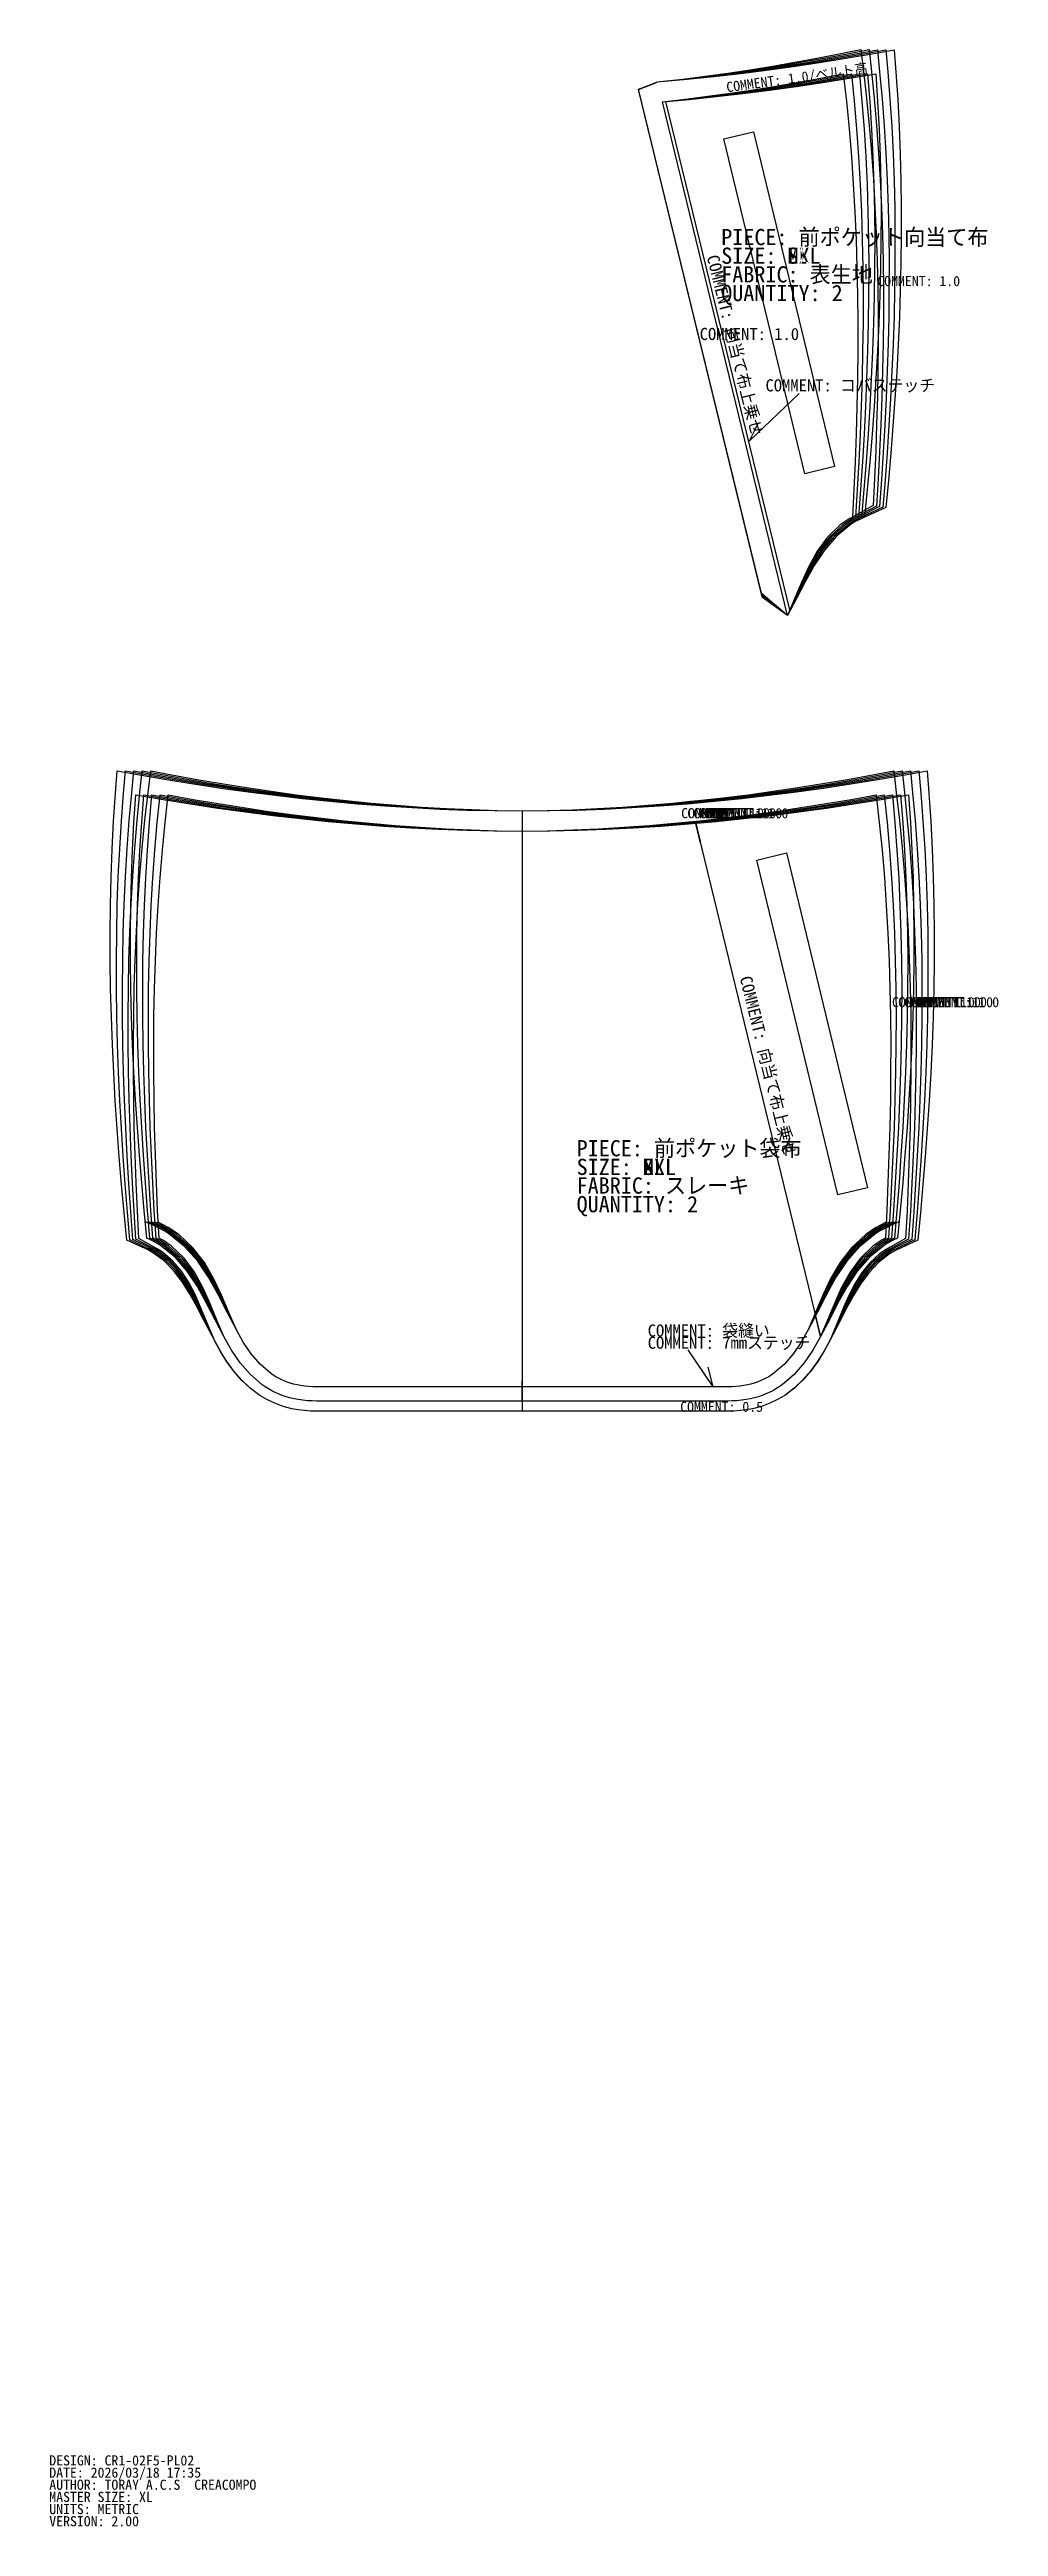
# Model space of a CAD drawing. Header units: metres. Extents: x 0 to 2419, y 20 to 1532.
# Drawn here: x 0 to 468, y 20 to 1242 of the extents above; entities that cross this region are included whole.
import ezdxf

# ---------------------------------------------------------------- set-up
doc = ezdxf.new("R2010")
doc.units = ezdxf.units.M

msp = doc.modelspace()

# ---------------------------------------------------------------- texts
at = {"layer": '1'}
for s, p in [('DESIGN: CR1-02F5-PL02', (0, 50)), ('DATE: 2026/03/18 17:35', (0, 44)), ('AUTHOR: TORAY A.C.S  CREACOMPO', (0, 38)), ('MASTER SIZE: XL', (0, 32)), ('VERSION: 2.00', (0, 20)), ('UNITS: METRIC', (0, 26))]:
    msp.add_text(s, height=5, dxfattribs=at).set_placement(p)

# ---------------------------------------------------------------- blocks, each defined once
blk = doc.blocks.new('P0036_04')
at = {"layer": '1'}
for p, q in [((203.0728, 296.1006), (203.0728, 0)), ((203.0728, 286.1001), (203.0728, 276.1001)), ((203.0728, 286.1001), (203.0728, 5)), ((288.3691, 290.9893), (290.7354, 281.2729)), ((288.4512, 290.1875), (350.1396, 36.8613)), ((318.7046, 271.8745), (333.2793, 275.4038)), ((358.6597, 106.7124), (318.7046, 271.8745)), ((333.2793, 275.4038), (373.2446, 110.2422)), ((373.2446, 110.2422), (358.6597, 106.7124)), ((350.1396, 36.8613), (347.7734, 46.5776)), ((297.1265, 12), (284.8315, 30.3359)), ((203.0728, 5), (203.0728, 15)), ((297.1265, 12), (294.7339, 21.71))]:
    blk.add_line(p, q, dxfattribs=at)
for points in [[(203.0728, 0), (152.4673, 0), (101.9224, 0.0005), (98.8125, 0.0425), (95.7148, 0.2646), (92.6357, 0.6606), (89.5825, 1.2261), (85.1948, 2.3721), (81.0891, 3.8662), (77.2666, 5.6826), (73.7188, 7.7935), (68.9644, 11.3574), (64.7158, 15.3789), (60.9114, 19.7847), (57.4902, 24.5034), (54.3909, 29.4624), (51.552, 34.5889), (47.1511, 45.0225), (44.5706, 51.3042), (41.8318, 57.4897), (38.7585, 63.438), (35.1741, 69.0078), (30.9019, 74.0581), (25.7654, 78.4478), (23.1753, 80.1191), (21.6899, 80.9355), (14.0994, 85.1187), (13.4021, 98.8677), (12.7986, 112.6274), (12.2966, 126.396), (11.9045, 140.1714), (11.6301, 153.9517), (11.4817, 167.7344), (11.467, 181.5176), (11.5945, 195.2988), (11.8718, 209.0767), (12.3071, 222.8481), (12.9087, 236.6123), (13.6843, 250.3662), (14.6421, 264.1079), (15.7903, 277.8354), (17.1365, 291.5469), (18.6892, 305.2397), (19.9736, 315.8374), (30.4648, 313.8643), (42.6594, 311.6382), (54.8816, 309.5444), (67.1289, 307.5874), (79.3999, 305.7695), (91.6924, 304.0957), (104.0044, 302.5688), (116.334, 301.1929), (128.6792, 299.9717), (141.0386, 298.9087), (153.4097, 298.0083), (165.7905, 297.2729), (178.1797, 296.7075), (190.5747, 296.3149), (203.0728, 296.1011), (215.3877, 296.3125), (227.7969, 296.7021), (240.2002, 297.2661), (252.5952, 297.9995), (264.9805, 298.8994), (277.354, 299.9619), (285.9766, 300.814), (289.7134, 301.1831), (302.0576, 302.5591), (314.3838, 304.0864), (326.6899, 305.7617), (338.9751, 307.5806), (351.2363, 309.54), (363.4727, 311.6357), (375.6812, 313.8643), (386.1724, 315.8374), (387.4565, 305.2397), (389.0093, 291.5469), (390.3555, 277.8354), (391.5039, 264.1079), (392.4614, 250.3662), (393.2373, 236.6123), (393.8389, 222.8481), (394.2739, 209.0767), (394.5513, 195.2988), (394.6787, 181.5176), (394.6641, 167.7344), (394.5156, 153.9517), (394.2412, 140.1714), (393.8491, 126.396), (393.3472, 112.6274), (392.7437, 98.8677), (392.0464, 85.1187), (384.4561, 80.9355), (381.6514, 79.3091), (379.1582, 77.5337), (374.3662, 73.1187), (370.3672, 68.1494), (366.9956, 62.7407), (364.0874, 57.0063), (361.4771, 51.062), (358.9995, 45.021), (354.6377, 34.6729), (351.8848, 29.6948), (348.6895, 24.5537), (345.2627, 19.8188), (341.4512, 15.3984), (337.1929, 11.3652), (332.4253, 7.7925), (328.877, 5.6812), (325.0557, 3.8657), (320.9482, 2.3711), (316.5605, 1.2256), (313.5088, 0.6611), (310.439, 0.2651), (307.3662, 0.0425), (304.3037, 0), (203.0728, 0)], [(203.0728, 5), (101.8418, 5), (99.5459, 5.021), (97.2573, 5.1533), (94.9775, 5.3892), (92.709, 5.7212), (90.6255, 6.1162), (88.6177, 6.5918), (86.6826, 7.1455), (84.8179, 7.7749), (83.0215, 8.4775), (81.2908, 9.251), (79.6233, 10.0923), (78.0168, 10.999), (76.469, 11.9692), (74.9773, 12.999), (69.095, 18.0313), (64.1135, 23.7788), (59.8318, 30.0815), (56.0491, 36.7798), (52.6165, 44.8628), (49.2683, 53.0024), (45.6719, 60.9653), (41.4946, 68.52), (36.4043, 75.4331), (30.0684, 81.4727), (28.668, 82.519), (27.2087, 83.5093), (25.6877, 84.4419), (24.1033, 85.3145), (23.408, 98.9756), (22.8054, 112.6479), (22.3035, 126.3291), (21.9102, 140.0166), (21.6338, 153.709), (21.4824, 167.4043), (21.4639, 181.0996), (21.5864, 194.7935), (21.8582, 208.4839), (22.2871, 222.1685), (22.8816, 235.8447), (23.6494, 249.5117), (24.5986, 263.166), (25.7375, 276.8066), (27.074, 290.4307), (28.6165, 304.0366), (40.9487, 301.7856), (53.3086, 299.6689), (65.6941, 297.6904), (78.1035, 295.8535), (90.5347, 294.1621), (102.9858, 292.6201), (115.4546, 291.231), (127.9395, 289.998), (140.4385, 288.9258), (152.9492, 288.0176), (165.4697, 287.2773), (177.9985, 286.7085), (190.5337, 286.3149), (203.0728, 286.1001), (215.6118, 286.3149), (228.147, 286.7085), (240.6758, 287.2773), (253.1968, 288.0176), (265.7075, 288.9258), (278.2061, 289.998), (290.6909, 291.231), (303.1602, 292.6201), (315.6108, 294.1621), (328.042, 295.8535), (340.4517, 297.6904), (352.8369, 299.6689), (365.1973, 301.7856), (377.5293, 304.0366), (379.0718, 290.4307), (380.4082, 276.8066), (381.5474, 263.166), (382.4966, 249.5117), (383.2642, 235.8447), (383.8589, 222.1685), (384.2876, 208.4839), (384.5596, 194.7935), (384.6821, 181.0996), (384.6636, 167.4043), (384.5122, 153.709), (384.2358, 140.0166), (383.8423, 126.3291), (383.3403, 112.6479), (382.7378, 98.9756), (382.0425, 85.3145), (380.4585, 84.4419), (378.9375, 83.5088), (377.4785, 82.5186), (376.0781, 81.4727), (369.7529, 75.4438), (364.6694, 68.5444), (360.4971, 61.0049), (356.9053, 53.0571), (353.563, 44.9321), (350.1396, 36.8613), (346.3496, 30.1401), (342.0596, 23.8149), (337.0669, 18.0474), (331.1685, 12.999), (329.6768, 11.9692), (328.1289, 10.999), (326.5225, 10.0923), (324.855, 9.251), (323.124, 8.4775), (321.3276, 7.7749), (319.4629, 7.1455), (317.5278, 6.5918), (315.52, 6.1162), (313.4365, 5.7212), (311.168, 5.3892), (308.8882, 5.1533), (306.5996, 5.021), (304.3037, 5), (203.0728, 5)]]:
    blk.add_lwpolyline(points, dxfattribs=at)
at = {"layer": '1', "linetype": '1'}
for points in [[(62.2439, 40.0396), (58.4854, 48.6558), (54.8601, 57.1968), (50.9727, 65.4888), (46.426, 73.3599), (40.8245, 80.6362), (33.7715, 87.146), (32.1162, 88.3589), (30.3882, 89.5088), (28.5869, 90.5913), (26.8523, 91.5278), (23.4036, 93.3867)], [(382.7422, 93.3867), (379.2939, 91.5278), (377.5596, 90.5908), (375.7583, 89.5088), (374.0308, 88.3589), (372.3755, 87.1455), (365.334, 80.6475), (359.7388, 73.3838), (355.1963, 65.5264), (351.312, 57.248), (347.6924, 48.7212), (343.9429, 40.1172)], [(101.8418, 12.0005), (99.8374, 12.0151), (97.8369, 12.1294), (95.8438, 12.3354), (93.8608, 12.6255), (92.085, 12.9624), (90.3877, 13.3643), (88.7656, 13.8281), (87.2129, 14.3525), (85.7251, 14.9341), (84.2959, 15.5728), (82.9209, 16.2666), (81.5969, 17.0142), (80.3171, 17.8164), (79.0754, 18.6738), (73.8572, 23.1733), (69.4272, 28.3584), (65.6135, 34.0425), (62.2439, 40.0396)], [(343.9429, 40.1172), (340.5669, 34.0991), (336.7451, 28.3936), (332.3042, 23.189), (327.0703, 18.6738), (325.8286, 17.8164), (324.5488, 17.0142), (323.2246, 16.2666), (321.8501, 15.5728), (320.4209, 14.9341), (318.9331, 14.3525), (317.3804, 13.8281), (315.7578, 13.3643), (314.061, 12.9624), (312.2847, 12.6255), (310.3018, 12.3354), (308.3086, 12.1294), (306.3081, 12.0151), (304.3037, 12.0005)], [(203.0728, 12), (152.4575, 12), (101.8418, 12.0005)], [(304.3037, 12.0005), (253.688, 12), (203.0728, 12)]]:
    blk.add_lwpolyline(points, dxfattribs=at)
at = {"layer": '1'}
for s, height, p in [('COMMENT: 1.0', 5, (281.4155, 292.4692)), ('COMMENT: 1.0', 5, (385.3154, 199.2646)), ('PIECE: 前ポケット袋布', 8, (229.8901, 125.7104)), ('SIZE: S', 8, (229.8901, 116.5105)), ('FABRIC: スレーキ', 8, (229.8901, 107.3105)), ('QUANTITY: 2', 8, (229.8901, 98.1105)), ('COMMENT: 袋縫い', 6, (264.9243, 36.7656)), ('COMMENT: 7mmステッチ', 6, (264.9243, 30.7656)), ('COMMENT: 0.5', 5, (280.9502, -0.3184))]:
    blk.add_text(s, height=height, dxfattribs=at).set_placement(p)
blk.add_text('COMMENT: 向当て布上乗せ', height=6, rotation=283.984, dxfattribs=at).set_placement((310.2271, 213.793))
blk = doc.blocks.new('P0037_05')
at = {"layer": '1'}
for p, q in [((203.0728, 296.1001), (203.0728, 0)), ((203.0728, 286.1001), (203.0728, 276.1001)), ((203.0728, 286.1001), (203.0728, 5)), ((288.3999, 290.7109), (290.7661, 280.9946)), ((288.4512, 290.1875), (350.1396, 36.8613)), ((318.7046, 271.8745), (333.2793, 275.4038)), ((358.6597, 106.7124), (318.7046, 271.8745)), ((333.2793, 275.4038), (373.2446, 110.2422)), ((373.2446, 110.2422), (358.6597, 106.7124)), ((350.1396, 36.8613), (347.7734, 46.5776)), ((297.1265, 12), (284.8315, 30.3359)), ((203.0728, 5), (203.0728, 15)), ((297.1265, 12), (294.7339, 21.71))]:
    blk.add_line(p, q, dxfattribs=at)
for points in [[(203.0728, 0), (152.4673, 0), (101.9224, 0.0005), (98.8125, 0.0425), (95.7148, 0.2646), (92.6357, 0.6606), (89.5825, 1.2261), (85.1948, 2.3721), (81.0891, 3.8662), (77.2666, 5.6826), (73.7188, 7.7935), (68.9709, 11.3516), (64.7273, 15.3657), (60.9268, 19.7632), (57.5085, 24.4731), (54.4121, 29.4233), (51.5769, 34.5415), (46.9131, 44.9766), (44.1582, 51.2974), (41.2449, 57.5181), (37.9971, 63.4912), (34.238, 69.0684), (29.7913, 74.1016), (24.4805, 78.4438), (21.8088, 80.0884), (20.2847, 80.8848), (12.6089, 84.9019), (11.7537, 98.646), (10.9922, 112.4019), (10.332, 126.168), (9.7817, 139.9419), (9.3491, 153.7222), (9.0425, 167.5063), (8.8699, 181.2925), (8.8391, 195.0786), (8.9585, 208.8623), (9.2361, 222.6426), (9.6799, 236.4165), (10.2981, 250.1826), (11.0986, 263.9385), (12.0898, 277.6826), (13.2795, 291.4126), (14.676, 305.1265), (15.8501, 315.8359), (26.4426, 313.8687), (38.9255, 311.6196), (51.436, 309.5059), (63.9722, 307.5317), (76.532, 305.7007), (89.1138, 304.0166), (101.7148, 302.4834), (114.334, 301.1045), (126.9688, 299.8843), (139.6172, 298.8262), (152.2778, 297.9341), (164.9478, 297.2114), (177.6255, 296.6621), (190.3096, 296.2905), (203.0728, 296.1006), (215.6953, 296.2881), (228.3901, 296.6582), (241.0791, 297.2061), (253.7598, 297.9272), (266.4312, 298.8188), (279.0908, 299.877), (286.0054, 300.5439), (291.7363, 301.0972), (304.3662, 302.4761), (316.9785, 304.0098), (329.5708, 305.6943), (342.1416, 307.5269), (354.6885, 309.5024), (367.2095, 311.6177), (379.7031, 313.8687), (390.2959, 315.8359), (391.4697, 305.1265), (392.8662, 291.4126), (394.0562, 277.6826), (395.0469, 263.939), (395.8477, 250.1826), (396.4658, 236.4165), (396.9097, 222.6426), (397.1875, 208.8628), (397.3066, 195.0786), (397.2764, 181.2925), (397.1035, 167.5063), (396.7969, 153.7222), (396.3643, 139.9424), (395.814, 126.168), (395.1538, 112.4023), (394.3921, 98.6465), (393.5371, 84.9023), (385.8613, 80.8848), (382.9766, 79.293), (380.4048, 77.5425), (375.4443, 73.1655), (371.2769, 68.209), (367.7373, 62.7925), (364.6606, 57.0352), (361.8823, 51.0576), (359.2373, 44.979), (354.6128, 34.6255), (351.8848, 29.6963), (351.7715, 29.4917), (348.6699, 24.5249), (345.2466, 19.7988), (341.439, 15.3857), (337.186, 11.3594), (332.4253, 7.7925), (328.877, 5.6812), (325.0557, 3.8657), (320.9482, 2.3711), (316.5605, 1.2256), (313.5088, 0.6611), (310.439, 0.2651), (307.3662, 0.0425), (304.3037, 0), (203.0728, 0)], [(203.0728, 5), (101.8418, 5), (99.5459, 5.021), (97.2573, 5.1533), (94.9775, 5.3892), (92.709, 5.7212), (90.6255, 6.1162), (88.6177, 6.5918), (86.6826, 7.1455), (84.8179, 7.7749), (83.0215, 8.4775), (81.2908, 9.251), (79.6233, 10.0923), (78.0168, 10.999), (76.469, 11.9692), (74.9773, 12.999), (69.095, 18.0313), (64.1135, 23.7788), (59.8318, 30.0815), (56.0491, 36.7798), (52.3936, 44.9033), (48.8223, 53.0864), (45.0029, 61.085), (40.6038, 68.6567), (35.292, 75.5586), (28.7361, 81.5469), (27.293, 82.5776), (25.7917, 83.5503), (24.229, 84.4634), (22.6033, 85.3145), (21.7522, 98.9644), (20.9934, 112.6265), (20.3352, 126.2983), (19.7856, 139.9785), (19.353, 153.6646), (19.0449, 167.3545), (18.8701, 181.0469), (18.8362, 194.7388), (18.9514, 208.4292), (19.2239, 222.1152), (19.6619, 235.7954), (20.2734, 249.4673), (21.0664, 263.1299), (22.0493, 276.7798), (23.23, 290.4165), (24.6165, 304.0366), (37.2336, 301.7632), (49.8792, 299.6274), (62.5503, 297.6328), (75.2456, 295.7832), (87.9629, 294.0825), (100.6997, 292.5347), (113.4551, 291.1426), (126.2256, 289.9111), (139.0107, 288.8438), (151.8071, 287.9443), (164.6138, 287.2163), (177.4282, 286.6636), (190.2485, 286.2905), (203.0728, 286.1001), (215.897, 286.2905), (228.7173, 286.6636), (241.5317, 287.2163), (254.3384, 287.9443), (267.1353, 288.8438), (279.9199, 289.9111), (292.6909, 291.1426), (305.4463, 292.5347), (318.1831, 294.0825), (330.9004, 295.7832), (343.5957, 297.6328), (356.2666, 299.6274), (368.9121, 301.7632), (381.5293, 304.0366), (382.916, 290.4165), (384.0967, 276.7798), (385.0791, 263.1299), (385.8726, 249.4673), (386.4839, 235.7954), (386.9219, 222.1152), (387.1943, 208.4292), (387.3096, 194.7388), (387.2759, 181.0469), (387.1006, 167.3545), (386.793, 153.6646), (386.3599, 139.9785), (385.8105, 126.2983), (385.1523, 112.6265), (384.3936, 98.9644), (383.5425, 85.3145), (381.917, 84.4634), (380.3545, 83.5503), (378.853, 82.5776), (377.4106, 81.5469), (370.8652, 75.5693), (365.5605, 68.6812), (361.166, 61.1245), (357.3511, 53.1411), (353.7861, 44.9727), (350.1396, 36.8613), (346.3496, 30.1401), (342.0596, 23.8149), (337.0669, 18.0474), (331.1685, 12.999), (329.6768, 11.9692), (328.1289, 10.999), (326.5225, 10.0923), (324.855, 9.251), (323.124, 8.4775), (321.3276, 7.7749), (319.4629, 7.1455), (317.5278, 6.5918), (315.52, 6.1162), (313.4365, 5.7212), (311.168, 5.3892), (308.8882, 5.1533), (306.5996, 5.021), (304.3037, 5), (203.0728, 5)]]:
    blk.add_lwpolyline(points, dxfattribs=at)
at = {"layer": '1', "linetype": '1'}
for points in [[(62.2439, 40.0396), (58.2766, 48.7021), (54.446, 57.2905), (50.354, 65.6226), (45.6021, 73.5151), (39.7917, 80.7861), (32.5249, 87.2529), (30.8252, 88.4517), (29.0527, 89.5854), (27.2075, 90.6489), (25.4326, 91.5664), (21.9036, 93.3867)], [(384.2422, 93.3867), (380.7134, 91.5664), (378.9385, 90.6489), (377.0938, 89.5854), (375.3213, 88.4517), (373.6216, 87.2529), (366.3662, 80.7974), (360.5625, 73.5391), (355.8145, 65.6602), (351.7261, 57.3423), (347.9009, 48.7676), (343.9429, 40.1172)], [(101.8418, 12.0005), (99.8374, 12.0151), (97.8369, 12.1294), (95.8438, 12.3354), (93.8608, 12.6255), (92.085, 12.9624), (90.3877, 13.3643), (88.7656, 13.8281), (87.2129, 14.3525), (85.7251, 14.9341), (84.2959, 15.5728), (82.9209, 16.2666), (81.5969, 17.0142), (80.3171, 17.8164), (79.0754, 18.6738), (73.8572, 23.1733), (69.4272, 28.3584), (65.6135, 34.0425), (62.2439, 40.0396)], [(343.9429, 40.1172), (340.5669, 34.0991), (336.7451, 28.3936), (332.3042, 23.189), (327.0703, 18.6738), (325.8286, 17.8164), (324.5488, 17.0142), (323.2246, 16.2666), (321.8501, 15.5728), (320.4209, 14.9341), (318.9331, 14.3525), (317.3804, 13.8281), (315.7578, 13.3643), (314.061, 12.9624), (312.2847, 12.6255), (310.3018, 12.3354), (308.3086, 12.1294), (306.3081, 12.0151), (304.3037, 12.0005)], [(203.0728, 12), (152.4575, 12), (101.8418, 12.0005)], [(304.3037, 12.0005), (253.688, 12), (203.0728, 12)]]:
    blk.add_lwpolyline(points, dxfattribs=at)
at = {"layer": '1'}
for s, height, p in [('COMMENT: 1.0', 5, (284.4155, 292.4692)), ('COMMENT: 1.0', 5, (388.3154, 199.2646)), ('PIECE: 前ポケット袋布', 8, (229.8901, 125.7104)), ('SIZE: M', 8, (229.8901, 116.5105)), ('FABRIC: スレーキ', 8, (229.8901, 107.3105)), ('QUANTITY: 2', 8, (229.8901, 98.1105)), ('COMMENT: 袋縫い', 6, (264.9243, 36.7656)), ('COMMENT: 7mmステッチ', 6, (264.9243, 30.7656)), ('COMMENT: 0.5', 5, (280.9502, -0.3184))]:
    blk.add_text(s, height=height, dxfattribs=at).set_placement(p)
blk.add_text('COMMENT: 向当て布上乗せ', height=6, rotation=283.984, dxfattribs=at).set_placement((310.2271, 213.793))
blk = doc.blocks.new('P0038_06')
at = {"layer": '1'}
for p, q in [((203.0728, 296.1006), (203.0728, 0)), ((203.0728, 286.1001), (203.0728, 276.1001)), ((203.0728, 286.1001), (203.0728, 5)), ((288.4268, 290.4438), (290.793, 280.7275)), ((288.4512, 290.1875), (350.1396, 36.8613)), ((318.7046, 271.8745), (333.2793, 275.4038)), ((358.6597, 106.7124), (318.7046, 271.8745)), ((333.2793, 275.4038), (373.2446, 110.2422)), ((373.2446, 110.2422), (358.6597, 106.7124)), ((350.1396, 36.8613), (347.7734, 46.5776)), ((297.1265, 12), (284.8315, 30.3359)), ((203.0728, 5), (203.0728, 15)), ((297.1265, 12), (294.7339, 21.71))]:
    blk.add_line(p, q, dxfattribs=at)
for points in [[(203.0728, 0), (152.4673, 0), (101.9224, 0.0005), (98.8125, 0.0425), (95.7148, 0.2646), (92.6357, 0.6606), (89.5825, 1.2261), (85.1948, 2.3721), (81.0891, 3.8662), (77.2666, 5.6826), (73.7188, 7.7935), (68.9773, 11.3462), (64.738, 15.353), (60.9409, 19.7427), (57.5256, 24.4438), (54.4324, 29.3853), (51.6011, 34.4956), (46.676, 44.9336), (43.7456, 51.2944), (40.6563, 57.5493), (37.2319, 63.5454), (33.2969, 69.1289), (28.675, 74.1465), (23.1909, 78.4453), (20.4407, 80.061), (18.8767, 80.8374), (11.1213, 84.6953), (10.1082, 98.4341), (9.1885, 112.1855), (8.3701, 125.9482), (7.6616, 139.7202), (7.0708, 153.5), (6.6057, 167.2847), (6.2749, 181.0732), (6.0859, 194.8633), (6.0474, 208.6533), (6.167, 222.4409), (6.4531, 236.2241), (6.9138, 250.0015), (7.5571, 263.771), (8.3914, 277.5308), (9.4243, 291.2783), (10.6643, 305.0127), (11.7256, 315.835), (22.4211, 313.8726), (35.1921, 311.6001), (47.9912, 309.4668), (60.8159, 307.4756), (73.6648, 305.6313), (86.5356, 303.9375), (99.4258, 302.3979), (112.334, 301.0166), (125.2583, 299.7969), (138.1958, 298.7437), (151.145, 297.8599), (164.104, 297.1499), (177.0708, 296.6172), (190.043, 296.2661), (203.0728, 296.1006), (216.002, 296.2646), (228.9819, 296.6143), (241.9565, 297.146), (254.9233, 297.855), (267.8804, 298.7383), (280.8262, 299.7915), (286.0308, 300.2822), (293.7578, 301.0107), (306.6738, 302.3926), (319.5718, 303.9326), (332.4502, 305.627), (345.3066, 307.4722), (358.1396, 309.4639), (370.9458, 311.5986), (383.7246, 313.8726), (394.4204, 315.835), (395.4814, 305.0127), (396.7217, 291.2783), (397.7544, 277.5303), (398.5889, 263.7705), (399.2319, 250.001), (399.6929, 236.2236), (399.979, 222.4399), (400.0986, 208.6523), (400.0601, 194.8628), (399.8711, 181.0723), (399.54, 167.2837), (399.0752, 153.499), (398.4844, 139.7197), (397.7759, 125.9473), (396.9575, 112.1846), (396.0376, 98.4331), (395.0244, 84.6948), (387.269, 80.8374), (384.3037, 79.2808), (381.6538, 77.5557), (376.5249, 73.2158), (372.1885, 68.2705), (368.4795, 62.8452), (365.2339, 57.064), (362.2861, 51.0532), (359.4727, 44.9365), (354.5889, 34.5796), (351.8853, 29.6924), (351.7339, 29.4185), (348.6284, 24.4492), (345.209, 19.7368), (341.4111, 15.3467), (337.1714, 11.3433), (332.4253, 7.7925), (328.877, 5.6812), (325.0557, 3.8657), (320.9482, 2.3711), (316.5605, 1.2256), (313.5088, 0.6611), (310.439, 0.2651), (307.3662, 0.0425), (304.3037, 0), (203.0728, 0)], [(203.0728, 5), (101.8418, 5), (99.5459, 5.021), (97.2573, 5.1533), (94.9775, 5.3892), (92.709, 5.7212), (90.6255, 6.1162), (88.6177, 6.5918), (86.6826, 7.1455), (84.8179, 7.7749), (83.0215, 8.4775), (81.2908, 9.251), (79.6233, 10.0923), (78.0168, 10.999), (76.469, 11.9692), (74.9773, 12.999), (69.095, 18.0313), (64.1135, 23.7788), (59.8318, 30.0815), (56.0491, 36.7798), (52.1707, 44.9443), (48.3762, 53.1704), (44.3342, 61.2046), (39.7126, 68.7935), (34.1797, 75.6836), (27.4036, 81.6211), (25.918, 82.6362), (24.3748, 83.5918), (22.7705, 84.4854), (21.1033, 85.3145), (20.0962, 98.9531), (19.1814, 112.6055), (18.3672, 126.2686), (17.6614, 139.9409), (17.072, 153.6206), (16.6077, 167.3057), (16.2764, 180.9941), (16.0859, 194.6841), (16.0447, 208.3745), (16.1609, 222.062), (16.4424, 235.7456), (16.8975, 249.4233), (17.5344, 263.0933), (18.3611, 276.7534), (19.3857, 290.4019), (20.6165, 304.0366), (33.5188, 301.7412), (46.4495, 299.5859), (59.4063, 297.5752), (72.3872, 295.7129), (85.3906, 294.0029), (98.4136, 292.4487), (111.4546, 291.0547), (124.5117, 289.8242), (137.5825, 288.7617), (150.6655, 287.8706), (163.7578, 287.1553), (176.8579, 286.6191), (189.9634, 286.2661), (203.0728, 286.1001), (216.1821, 286.2661), (229.2876, 286.6191), (242.3877, 287.1553), (255.48, 287.8706), (268.563, 288.7617), (281.6338, 289.8242), (294.6909, 291.0547), (307.7319, 292.4487), (320.7554, 294.0029), (333.7583, 295.7129), (346.7393, 297.5752), (359.6963, 299.5859), (372.627, 301.7412), (385.5293, 304.0366), (386.7603, 290.4019), (387.7847, 276.7534), (388.6113, 263.0933), (389.248, 249.4233), (389.7031, 235.7456), (389.9849, 222.062), (390.1011, 208.3745), (390.0601, 194.6841), (389.8696, 180.9941), (389.5381, 167.3057), (389.0737, 153.6206), (388.4844, 139.9409), (387.7788, 126.2686), (386.9644, 112.6055), (386.0493, 98.9531), (385.0425, 85.3145), (383.3755, 84.4854), (381.7715, 83.5918), (380.228, 82.6362), (378.7427, 81.6211), (371.9771, 75.6943), (366.4512, 68.8174), (361.8345, 61.2437), (357.7974, 53.2251), (354.0088, 45.0137), (350.1396, 36.8613), (346.3496, 30.1401), (342.0596, 23.8149), (337.0669, 18.0474), (331.1685, 12.999), (329.6768, 11.9692), (328.1289, 10.999), (326.5225, 10.0923), (324.855, 9.251), (323.124, 8.4775), (321.3276, 7.7749), (319.4629, 7.1455), (317.5278, 6.5918), (315.52, 6.1162), (313.4365, 5.7212), (311.168, 5.3892), (308.8882, 5.1533), (306.5996, 5.021), (304.3037, 5), (203.0728, 5)]]:
    blk.add_lwpolyline(points, dxfattribs=at)
at = {"layer": '1', "linetype": '1'}
for points in [[(62.2439, 40.0396), (58.0679, 48.7485), (54.032, 57.3843), (49.7356, 65.7554), (44.7781, 73.6699), (38.759, 80.9355), (31.2781, 87.3599), (29.5339, 88.5444), (27.7175, 89.6616), (25.8284, 90.707), (24.0129, 91.605), (20.4036, 93.3867)], [(385.7422, 93.3867), (382.1328, 91.605), (380.3179, 90.707), (378.4287, 89.6616), (376.6123, 88.5444), (374.8682, 87.3599), (367.3984, 80.9468), (361.3862, 73.6943), (356.4326, 65.7935), (352.1401, 57.436), (348.1094, 48.8135), (343.9429, 40.1172)], [(101.8418, 12.0005), (99.8374, 12.0151), (97.8369, 12.1294), (95.8438, 12.3354), (93.8608, 12.6255), (92.085, 12.9624), (90.3877, 13.3643), (88.7656, 13.8281), (87.2129, 14.3525), (85.7251, 14.9341), (84.2959, 15.5728), (82.9209, 16.2666), (81.5969, 17.0142), (80.3171, 17.8164), (79.0754, 18.6738), (73.8572, 23.1733), (69.4272, 28.3584), (65.6135, 34.0425), (62.2439, 40.0396)], [(343.9429, 40.1172), (340.5669, 34.0991), (336.7451, 28.3936), (332.3042, 23.189), (327.0703, 18.6738), (325.8286, 17.8164), (324.5488, 17.0142), (323.2246, 16.2666), (321.8501, 15.5728), (320.4209, 14.9341), (318.9331, 14.3525), (317.3804, 13.8281), (315.7578, 13.3643), (314.061, 12.9624), (312.2847, 12.6255), (310.3018, 12.3354), (308.3086, 12.1294), (306.3081, 12.0151), (304.3037, 12.0005)], [(203.0728, 12), (152.4575, 12), (101.8418, 12.0005)], [(304.3037, 12.0005), (253.688, 12), (203.0728, 12)]]:
    blk.add_lwpolyline(points, dxfattribs=at)
at = {"layer": '1'}
for s, height, p in [('COMMENT: 1.0', 5, (287.4155, 292.4692)), ('COMMENT: 1.0', 5, (391.3154, 199.2646)), ('PIECE: 前ポケット袋布', 8, (229.8901, 125.7104)), ('SIZE: L', 8, (229.8901, 116.5105)), ('FABRIC: スレーキ', 8, (229.8901, 107.3105)), ('QUANTITY: 2', 8, (229.8901, 98.1105)), ('COMMENT: 袋縫い', 6, (264.9243, 36.7656)), ('COMMENT: 7mmステッチ', 6, (264.9243, 30.7656)), ('COMMENT: 0.5', 5, (280.9502, -0.3184))]:
    blk.add_text(s, height=height, dxfattribs=at).set_placement(p)
blk.add_text('COMMENT: 向当て布上乗せ', height=6, rotation=283.984, dxfattribs=at).set_placement((310.2271, 213.793))
blk = doc.blocks.new('P0039_07')
at = {"layer": '1'}
for p, q in [((203.0728, 296.1001), (203.0728, 0)), ((203.0728, 286.1001), (203.0728, 276.1001)), ((203.0728, 286.1001), (203.0728, 5)), ((288.4512, 290.188), (290.8174, 280.4717)), ((288.4512, 290.1875), (350.1396, 36.8613)), ((318.7046, 271.8745), (333.2793, 275.4038)), ((358.6597, 106.7124), (318.7046, 271.8745)), ((333.2793, 275.4038), (373.2446, 110.2422)), ((373.2446, 110.2422), (358.6597, 106.7124)), ((350.1396, 36.8613), (347.7734, 46.5776)), ((297.1265, 12), (284.8315, 30.3359)), ((203.0728, 5), (203.0728, 15)), ((297.1265, 12), (294.7339, 21.71))]:
    blk.add_line(p, q, dxfattribs=at)
for points in [[(203.0728, 0), (152.4673, 0), (101.9224, 0.0005), (98.8125, 0.0425), (95.7148, 0.2646), (92.6357, 0.6606), (89.5825, 1.2261), (85.1948, 2.3721), (81.0891, 3.8662), (77.2666, 5.6826), (73.7188, 7.7935), (68.9861, 11.3359), (64.7568, 15.3257), (60.9685, 19.6973), (57.5588, 24.3857), (54.4648, 29.3257), (51.6243, 34.4517), (46.4397, 44.895), (43.333, 51.2954), (40.0664, 57.585), (36.4648, 63.6045), (32.353, 69.1948), (27.5564, 74.1968), (21.8997, 78.4512), (19.0686, 80.0386), (17.4678, 80.7935), (9.637, 84.4922), (8.4658, 98.2183), (7.3882, 111.9595), (6.4116, 125.7148), (5.5447, 139.4814), (4.7954, 153.2578), (4.1719, 167.0425), (3.6824, 180.833), (3.3352, 194.6274), (3.1382, 208.4238), (3.0999, 222.2207), (3.2278, 236.0156), (3.5308, 249.8071), (4.0168, 263.5933), (4.6938, 277.3716), (5.5701, 291.1411), (6.6538, 304.8989), (7.6001, 315.8345), (18.4004, 313.876), (31.4641, 311.5801), (44.5559, 309.4258), (57.6736, 307.418), (70.8149, 305.5596), (83.978, 303.856), (97.1597, 302.3096), (110.3589, 300.9253), (123.5728, 299.707), (136.7993, 298.6582), (150.0356, 297.7832), (163.2803, 297.0859), (176.5308, 296.5703), (189.7842, 296.2402), (203.0728, 296.1006), (216.3081, 296.2402), (229.5732, 296.5703), (242.833, 297.0859), (256.0859, 297.7832), (269.3291, 298.6582), (282.5605, 299.707), (286.0547, 300.0293), (295.7783, 300.9253), (308.9805, 302.3096), (322.165, 303.856), (335.3291, 305.5596), (348.4717, 307.418), (361.5898, 309.4258), (374.6821, 311.5801), (387.7456, 313.876), (398.5459, 315.8345), (399.4922, 304.8989), (400.5762, 291.1411), (401.4521, 277.3716), (402.1294, 263.5933), (402.6152, 249.8071), (402.918, 236.0156), (403.0464, 222.2207), (403.0078, 208.4238), (402.8105, 194.6274), (402.4634, 180.833), (401.9741, 167.0425), (401.3506, 153.2583), (400.6011, 139.4814), (399.7344, 125.7148), (398.7578, 111.96), (397.6797, 98.2188), (396.5088, 84.4927), (388.6782, 80.7935), (385.6333, 79.272), (382.9028, 77.5718), (377.605, 73.27), (373.0996, 68.3374), (369.2217, 62.9043), (365.8071, 57.1006), (362.6914, 51.0562), (359.7095, 44.9023), (354.5659, 34.5356), (351.8857, 29.6914), (351.7207, 29.3931), (348.6216, 24.436), (345.2061, 19.7314), (341.4106, 15.3447), (337.1714, 11.3433), (332.4253, 7.7925), (328.877, 5.6812), (325.0557, 3.8657), (320.9482, 2.3711), (316.5605, 1.2256), (313.5088, 0.6611), (310.439, 0.2651), (307.3662, 0.0425), (304.3037, 0), (203.0728, 0)], [(203.0728, 5), (101.8418, 5), (99.5459, 5.021), (97.2573, 5.1533), (94.9775, 5.3892), (92.709, 5.7212), (90.6255, 6.1162), (88.6177, 6.5918), (86.6826, 7.1455), (84.8179, 7.7749), (83.0215, 8.4775), (81.2908, 9.251), (79.6233, 10.0923), (78.0168, 10.999), (76.469, 11.9692), (74.9773, 12.999), (69.095, 18.0313), (64.1135, 23.7788), (59.8318, 30.0815), (56.0491, 36.7798), (51.9475, 44.9849), (47.9302, 53.2544), (43.6653, 61.3242), (38.8215, 68.9302), (33.0674, 75.8086), (26.071, 81.6953), (24.5432, 82.6953), (22.9578, 83.6333), (21.3118, 84.5073), (19.6033, 85.3145), (18.4404, 98.9424), (17.3694, 112.584), (16.3989, 126.2383), (15.5369, 139.9028), (14.7913, 153.5762), (14.1704, 167.2563), (13.6826, 180.9414), (13.3357, 194.6299), (13.1382, 208.3198), (13.0977, 222.0093), (13.2229, 235.6968), (13.5217, 249.3799), (14.0024, 263.0571), (14.6729, 276.7271), (15.5415, 290.3877), (16.6165, 304.0366), (29.804, 301.7188), (43.0198, 299.5444), (56.2625, 297.5181), (69.5293, 295.6431), (82.8184, 293.9233), (96.1274, 292.3638), (109.4551, 290.9668), (122.7983, 289.7378), (136.1553, 288.6802), (149.5239, 287.7974), (162.9019, 287.0942), (176.2876, 286.5742), (189.6787, 286.2417), (203.0728, 286.1001), (216.4668, 286.2417), (229.8579, 286.5742), (243.2437, 287.0942), (256.6216, 287.7974), (269.9902, 288.6802), (283.3477, 289.7378), (296.6909, 290.9668), (310.0181, 292.3638), (323.3271, 293.9233), (336.6162, 295.6431), (349.8833, 297.5181), (363.126, 299.5444), (376.3418, 301.7188), (389.5293, 304.0366), (390.604, 290.3877), (391.4727, 276.7271), (392.1436, 263.0571), (392.624, 249.3799), (392.9229, 235.6968), (393.0479, 222.0093), (393.0078, 208.3198), (392.8101, 194.6299), (392.4629, 180.9414), (391.9751, 167.2563), (391.3545, 153.5762), (390.6089, 139.9028), (389.7466, 126.2383), (388.7764, 112.584), (387.7056, 98.9424), (386.5425, 85.3145), (384.834, 84.5073), (383.188, 83.6333), (381.6025, 82.6953), (380.0747, 81.6953), (373.0889, 75.8193), (367.3418, 68.9546), (362.5034, 61.3638), (358.2432, 53.3091), (354.2319, 45.0542), (350.1396, 36.8613), (346.3496, 30.1401), (342.0596, 23.8149), (337.0669, 18.0474), (331.1685, 12.999), (329.6768, 11.9692), (328.1289, 10.999), (326.5225, 10.0923), (324.855, 9.251), (323.124, 8.4775), (321.3276, 7.7749), (319.4629, 7.1455), (317.5278, 6.5918), (315.52, 6.1162), (313.4365, 5.7212), (311.168, 5.3892), (308.8882, 5.1533), (306.5996, 5.021), (304.3037, 5), (203.0728, 5)]]:
    blk.add_lwpolyline(points, dxfattribs=at)
at = {"layer": '1', "linetype": '1'}
for points in [[(62.2439, 40.0396), (57.8594, 48.7944), (53.6179, 57.478), (49.1172, 65.8892), (43.9541, 73.8252), (37.7263, 81.085), (30.0315, 87.4668), (28.2429, 88.6372), (26.3823, 89.7383), (24.449, 90.7646), (22.5933, 91.6436), (18.9036, 93.3867)], [(387.2422, 93.3867), (383.5527, 91.6436), (381.6968, 90.7646), (379.7637, 89.7383), (377.9028, 88.6372), (376.1143, 87.4668), (368.4312, 81.0962), (362.21, 73.8491), (357.0513, 65.9272), (352.5537, 57.5303), (348.3179, 48.8599), (343.9429, 40.1172)], [(101.8418, 12.0005), (99.8374, 12.0151), (97.8369, 12.1294), (95.8438, 12.3354), (93.8608, 12.6255), (92.085, 12.9624), (90.3877, 13.3643), (88.7656, 13.8281), (87.2129, 14.3525), (85.7251, 14.9341), (84.2959, 15.5728), (82.9209, 16.2666), (81.5969, 17.0142), (80.3171, 17.8164), (79.0754, 18.6738), (73.8572, 23.1733), (69.4272, 28.3584), (65.6135, 34.0425), (62.2439, 40.0396)], [(343.9429, 40.1172), (340.5669, 34.0991), (336.7451, 28.3936), (332.3042, 23.189), (327.0703, 18.6738), (325.8286, 17.8164), (324.5488, 17.0142), (323.2246, 16.2666), (321.8501, 15.5728), (320.4209, 14.9341), (318.9331, 14.3525), (317.3804, 13.8281), (315.7578, 13.3643), (314.061, 12.9624), (312.2847, 12.6255), (310.3018, 12.3354), (308.3086, 12.1294), (306.3081, 12.0151), (304.3037, 12.0005)], [(203.0728, 12), (152.4575, 12), (101.8418, 12.0005)], [(304.3037, 12.0005), (253.688, 12), (203.0728, 12)]]:
    blk.add_lwpolyline(points, dxfattribs=at)
at = {"layer": '1'}
for s, height, p in [('COMMENT: 1.0', 5, (290.4155, 292.4692)), ('COMMENT: 1.0', 5, (394.3154, 199.2646)), ('PIECE: 前ポケット袋布', 8, (229.8901, 125.7104)), ('SIZE: XL', 8, (229.8901, 116.5105)), ('FABRIC: スレーキ', 8, (229.8901, 107.3105)), ('QUANTITY: 2', 8, (229.8901, 98.1105)), ('COMMENT: 袋縫い', 6, (264.9243, 36.7656)), ('COMMENT: 7mmステッチ', 6, (264.9243, 30.7656)), ('COMMENT: 0.5', 5, (280.9502, -0.3184))]:
    blk.add_text(s, height=height, dxfattribs=at).set_placement(p)
blk.add_text('COMMENT: 向当て布上乗せ', height=6, rotation=283.984, dxfattribs=at).set_placement((310.2271, 213.793))
blk = doc.blocks.new('P0040_08')
at = {"layer": '1'}
for p, q in [((203.0728, 296.1001), (203.0728, 0)), ((203.0728, 286.1001), (203.0728, 276.1001)), ((203.0728, 286.1001), (203.0728, 5)), ((288.4512, 290.1875), (350.1396, 36.8613)), ((288.4731, 289.9419), (290.8394, 280.2256)), ((318.7046, 271.8745), (333.2793, 275.4038)), ((358.6597, 106.7124), (318.7046, 271.8745)), ((333.2793, 275.4038), (373.2446, 110.2422)), ((373.2446, 110.2422), (358.6597, 106.7124)), ((350.1396, 36.8613), (347.7734, 46.5776)), ((297.1265, 12), (284.8315, 30.3359)), ((203.0728, 5), (203.0728, 15)), ((297.1265, 12), (294.7339, 21.71))]:
    blk.add_line(p, q, dxfattribs=at)
for points in [[(203.0728, 0), (152.4673, 0), (101.9224, 0.0005), (98.8125, 0.0425), (95.7148, 0.2646), (92.6357, 0.6606), (89.5825, 1.2261), (85.1948, 2.3721), (81.0891, 3.8662), (77.2666, 5.6826), (73.7188, 7.7935), (68.9863, 11.3354), (64.7585, 15.3223), (60.9744, 19.6865), (57.5725, 24.3604), (54.4915, 29.2759), (51.6704, 34.3657), (46.2039, 44.8594), (42.9211, 51.2998), (39.4778, 57.624), (35.699, 63.667), (31.4106, 69.2637), (26.4385, 74.2495), (20.6079, 78.459), (17.7002, 80.0161), (16.0564, 80.7524), (8.155, 84.2983), (6.8254, 98.0269), (5.5894, 111.7705), (4.4543, 125.5273), (3.429, 139.2954), (2.5215, 153.0732), (1.7397, 166.8589), (1.092, 180.6514), (0.5867, 194.4478), (0.2317, 208.2476), (0.0352, 222.0488), (0.0056, 235.8491), (0.1509, 249.6475), (0.4792, 263.4419), (0.9988, 277.231), (1.7178, 291.0127), (2.6445, 304.7852), (3.4736, 315.835), (14.3809, 313.8799), (27.7295, 311.561), (41.1067, 309.3877), (54.5103, 307.3633), (67.938, 305.4922), (81.3877, 303.7783), (94.8574, 302.2261), (108.3442, 300.8389), (121.8467, 299.6216), (135.3623, 298.5771), (148.8887, 297.7104), (162.4238, 297.0254), (175.9653, 296.5259), (189.5112, 296.2163), (203.0728, 296.1001), (216.6133, 296.2163), (230.1636, 296.5259), (243.709, 297.0254), (257.2476, 297.7104), (270.7769, 298.5771), (284.2944, 299.6216), (286.0767, 299.7822), (297.7983, 300.8389), (311.2866, 302.2261), (324.7568, 303.7783), (338.207, 305.4922), (351.6353, 307.3633), (365.0391, 309.3877), (378.4165, 311.561), (391.7651, 313.8799), (402.6724, 315.835), (403.5015, 304.7852), (404.4282, 291.0127), (405.147, 277.231), (405.667, 263.4419), (405.9951, 249.6475), (406.1401, 235.8491), (406.1108, 222.0488), (405.9141, 208.2476), (405.5591, 194.4478), (405.0537, 180.6514), (404.4063, 166.8589), (403.6245, 153.0732), (402.7168, 139.2954), (401.6914, 125.5273), (400.5566, 111.7705), (399.3203, 98.0269), (397.9907, 84.2983), (390.0898, 80.7524), (386.9663, 79.2671), (384.1543, 77.5918), (378.687, 73.3271), (374.0117, 68.4058), (369.9644, 62.9634), (366.3799, 57.1357), (363.0942, 51.0581), (359.9429, 44.8657), (354.5659, 34.5356), (351.8857, 29.6914), (351.7207, 29.3931), (348.6216, 24.436), (345.2061, 19.7314), (341.4106, 15.3447), (337.1714, 11.3433), (332.4253, 7.7925), (328.877, 5.6812), (325.0557, 3.8657), (320.9482, 2.3711), (316.5605, 1.2256), (313.5088, 0.6611), (310.439, 0.2651), (307.3662, 0.0425), (304.3037, 0), (203.0728, 0)], [(203.0728, 5), (101.8418, 5), (99.5459, 5.021), (97.2573, 5.1533), (94.9775, 5.3892), (92.709, 5.7212), (90.6255, 6.1162), (88.6177, 6.5918), (86.6826, 7.1455), (84.8179, 7.7749), (83.0215, 8.4775), (81.2908, 9.251), (79.6233, 10.0923), (78.0168, 10.999), (76.469, 11.9692), (74.9773, 12.999), (69.095, 18.0313), (64.1135, 23.7788), (59.8318, 30.0815), (56.0491, 36.7798), (51.7246, 45.0254), (47.4841, 53.3384), (42.9966, 61.4434), (37.9307, 69.0664), (31.9551, 75.9331), (24.7385, 81.769), (23.1682, 82.7539), (21.5408, 83.6743), (19.853, 84.5288), (18.1033, 85.3145), (16.7844, 98.9312), (15.5574, 112.5625), (14.4307, 126.208), (13.4124, 139.8647), (12.5105, 153.5317), (11.7332, 167.207), (11.0889, 180.8887), (10.5854, 194.5752), (10.2314, 208.2651), (10.0347, 221.9561), (10.0034, 235.647), (10.1458, 249.3359), (10.4702, 263.021), (10.9846, 276.7007), (11.6973, 290.373), (12.6165, 304.0366), (26.0889, 301.6963), (39.5903, 299.5029), (53.1184, 297.4604), (66.6711, 295.5728), (80.2463, 293.8438), (93.8418, 292.2778), (107.4551, 290.8789), (121.0845, 289.6509), (134.7275, 288.5981), (148.3823, 287.7241), (162.0459, 287.0332), (175.7173, 286.5298), (189.3936, 286.2173), (203.0728, 286.1001), (216.752, 286.2173), (230.4282, 286.5298), (244.0996, 287.0332), (257.7637, 287.7241), (271.418, 288.5981), (285.0615, 289.6509), (298.6909, 290.8789), (312.3042, 292.2778), (325.8994, 293.8438), (339.4746, 295.5728), (353.0273, 297.4604), (366.5557, 299.5029), (380.0571, 301.6963), (393.5293, 304.0366), (394.4482, 290.373), (395.1611, 276.7007), (395.6758, 263.021), (396, 249.3359), (396.1426, 235.647), (396.1113, 221.9561), (395.9146, 208.2651), (395.5605, 194.5752), (395.0571, 180.8887), (394.4126, 167.207), (393.6353, 153.5317), (392.7334, 139.8647), (391.7153, 126.208), (390.5884, 112.5625), (389.3613, 98.9312), (388.0425, 85.3145), (386.293, 84.5288), (384.605, 83.6743), (382.9775, 82.7539), (381.4072, 81.7695), (374.2012, 75.9443), (368.2329, 69.0913), (363.1719, 61.4834), (358.689, 53.3936), (354.4551, 45.0952), (350.1396, 36.8613), (346.3496, 30.1401), (342.0596, 23.8149), (337.0669, 18.0474), (331.1685, 12.999), (329.6768, 11.9692), (328.1289, 10.999), (326.5225, 10.0923), (324.855, 9.251), (323.124, 8.4775), (321.3276, 7.7749), (319.4629, 7.1455), (317.5278, 6.5918), (315.52, 6.1162), (313.4365, 5.7212), (311.168, 5.3892), (308.8882, 5.1533), (306.5996, 5.021), (304.3037, 5), (203.0728, 5)]]:
    blk.add_lwpolyline(points, dxfattribs=at)
at = {"layer": '1', "linetype": '1'}
for points in [[(62.2439, 40.0396), (57.6509, 48.8408), (53.2039, 57.5718), (48.4985, 66.022), (43.1301, 73.98), (36.6938, 81.2344), (28.7849, 87.5737), (26.9519, 88.7305), (25.0469, 89.8149), (23.0698, 90.8228), (21.1736, 91.6821), (17.4036, 93.3867)], [(388.7422, 93.3867), (384.9722, 91.6821), (383.0762, 90.8228), (381.0986, 89.8149), (379.1938, 88.7305), (377.3604, 87.5742), (369.4634, 81.2461), (363.0337, 74.0044), (357.6694, 66.0605), (352.9678, 57.6245), (348.5264, 48.9063), (343.9429, 40.1172)], [(101.8418, 12.0005), (99.8374, 12.0151), (97.8369, 12.1294), (95.8438, 12.3354), (93.8608, 12.6255), (92.085, 12.9624), (90.3877, 13.3643), (88.7656, 13.8281), (87.2129, 14.3525), (85.7251, 14.9341), (84.2959, 15.5728), (82.9209, 16.2666), (81.5969, 17.0142), (80.3171, 17.8164), (79.0754, 18.6738), (73.8572, 23.1733), (69.4272, 28.3584), (65.6135, 34.0425), (62.2439, 40.0396)], [(343.9429, 40.1172), (340.5669, 34.0991), (336.7451, 28.3936), (332.3042, 23.189), (327.0703, 18.6738), (325.8286, 17.8164), (324.5488, 17.0142), (323.2246, 16.2666), (321.8501, 15.5728), (320.4209, 14.9341), (318.9331, 14.3525), (317.3804, 13.8281), (315.7578, 13.3643), (314.061, 12.9624), (312.2847, 12.6255), (310.3018, 12.3354), (308.3086, 12.1294), (306.3081, 12.0151), (304.3037, 12.0005)], [(203.0728, 12), (152.4575, 12), (101.8418, 12.0005)], [(304.3037, 12.0005), (253.688, 12), (203.0728, 12)]]:
    blk.add_lwpolyline(points, dxfattribs=at)
at = {"layer": '1'}
for s, height, p in [('COMMENT: 1.0', 5, (293.4155, 292.4692)), ('COMMENT: 1.0', 5, (397.3154, 199.2646)), ('PIECE: 前ポケット袋布', 8, (229.8901, 125.7104)), ('SIZE: XXL', 8, (229.8901, 116.5105)), ('FABRIC: スレーキ', 8, (229.8901, 107.3105)), ('QUANTITY: 2', 8, (229.8901, 98.1105)), ('COMMENT: 袋縫い', 6, (264.9243, 36.7656)), ('COMMENT: 7mmステッチ', 6, (264.9243, 30.7656)), ('COMMENT: 0.5', 5, (280.9502, -0.3184))]:
    blk.add_text(s, height=height, dxfattribs=at).set_placement(p)
blk.add_text('COMMENT: 向当て布上乗せ', height=6, rotation=283.984, dxfattribs=at).set_placement((310.2271, 213.793))
blk = doc.blocks.new('P0071_04')
at = {"layer": '1'}
for p, q in [((13.312, 253.4644), (74.54, 2.0298)), ((42.0557, 235.0132), (56.6304, 238.5425)), ((82.0107, 69.8511), (42.0557, 235.0132)), ((56.6304, 238.5425), (96.5957, 73.3809)), ((54.7007, 86.0664), (79.1948, 109.4932)), ((54.7007, 86.0664), (59.1274, 95.0332)), ((96.5957, 73.3809), (82.0107, 69.8511))]:
    blk.add_line(p, q, dxfattribs=at)
for points in [[(60.5601, 10.8354), (0, 259.5259), (8.1924, 262.6519), (9.4155, 263.1255), (10.7192, 263.2676), (21.8096, 264.5425), (32.8843, 265.9492), (43.9419, 267.4844), (54.9805, 269.145), (65.9995, 270.9282), (76.9961, 272.8306), (87.9702, 274.8491), (98.9189, 276.981), (109.5083, 279.0991), (110.8076, 268.3784), (112.3213, 255.0518), (113.6396, 241.708), (114.7695, 228.3481), (115.7188, 214.9751), (116.4946, 201.5903), (117.1045, 188.1953), (117.5557, 174.793), (117.856, 161.3848), (118.0122, 147.9722), (118.0322, 134.5581), (117.9233, 121.1436), (117.6934, 107.7305), (117.3491, 94.3218), (116.8984, 80.9185), (116.3481, 67.5229), (115.7065, 54.1367), (105.3936, 48.4531), (103.8091, 47.5806), (102.2886, 46.6479), (100.8291, 45.6577), (99.4292, 44.6113), (93.1035, 38.5825), (88.02, 31.6831), (83.8481, 24.1436), (80.2559, 16.1958), (76.9136, 8.0708), (73.4902, 0), (60.5601, 10.8354)], [(73.4902, 0), (11.8022, 253.3262), (23.0029, 254.6138), (34.1875, 256.0347), (45.3555, 257.585), (56.5044, 259.2617), (67.6328, 261.0625), (78.7393, 262.9834), (89.8223, 265.022), (100.8804, 267.1753), (102.4229, 253.5693), (103.7593, 239.9453), (104.8984, 226.3047), (105.8477, 212.6504), (106.6152, 198.9834), (107.2095, 185.3071), (107.6387, 171.6226), (107.9102, 157.9321), (108.0327, 144.2383), (108.0142, 130.543), (107.8628, 116.8477), (107.5864, 103.1553), (107.1934, 89.4678), (106.6914, 75.7866), (106.0889, 62.1143), (105.3936, 48.4531), (103.8091, 47.5806), (102.2886, 46.6479), (100.8296, 45.6577), (99.4292, 44.6113), (93.104, 38.5825), (88.0205, 31.6831), (83.8481, 24.1436), (80.2563, 16.1958), (76.9136, 8.0708), (73.4902, 0)]]:
    blk.add_lwpolyline(points, dxfattribs=at)
for s, height, rotation, p in [('COMMENT: 1.0/ベルト高', 5, 7.8755, (43.6479, 257.9697)), ('COMMENT: 向当て布上乗せ', 6, 283.984, (33.5776, 176.9316))]:
    blk.add_text(s, height=height, rotation=rotation, dxfattribs=at).set_placement(p)
for s, height, p in [('PIECE: 前ポケット向当て布', 8, (40.7505, 182.6016)), ('SIZE: S', 8, (40.7505, 173.4016)), ('FABRIC: 表生地', 8, (40.7505, 164.2016)), ('QUANTITY: 2', 8, (40.7505, 155.0016)), ('COMMENT: 1.0', 5, (117.6665, 162.4033)), ('COMMENT: 1.0', 6, (30.1313, 135.79)), ('COMMENT: コバステッチ', 6, (62.5693, 110.4551))]:
    blk.add_text(s, height=height, dxfattribs=at).set_placement(p)
blk = doc.blocks.new('P0072_05')
at = {"layer": '1'}
for p, q in [((13.312, 253.4644), (74.54, 2.0298)), ((42.0557, 235.0132), (56.6304, 238.5425)), ((82.0107, 69.8511), (42.0557, 235.0132)), ((56.6304, 238.5425), (96.5957, 73.3809)), ((54.7007, 86.0664), (79.1948, 109.4932)), ((54.7007, 86.0664), (59.1274, 95.0332)), ((96.5957, 73.3809), (82.0107, 69.8511))]:
    blk.add_line(p, q, dxfattribs=at)
for points in [[(60.6992, 10.2637), (0.0142, 259.4678), (8.1318, 262.6284), (9.4136, 263.1343), (10.7842, 263.2744), (22.374, 264.5303), (33.9487, 265.9238), (45.5063, 267.4517), (57.0454, 269.1104), (68.5645, 270.897), (80.0615, 272.8086), (91.5347, 274.8418), (102.9829, 276.9937), (113.6382, 279.0527), (114.8208, 268.2651), (116.1826, 254.9155), (117.3486, 241.5513), (118.3262, 228.1729), (119.1226, 214.7837), (119.7451, 201.3843), (120.2012, 187.9771), (120.499, 174.564), (120.645, 161.147), (120.6475, 147.7271), (120.5137, 134.3071), (120.2505, 120.8882), (119.8662, 107.4731), (119.3677, 94.0625), (118.7622, 80.6592), (118.0581, 67.2646), (117.2622, 53.8804), (106.8936, 48.4531), (105.2676, 47.6025), (103.7051, 46.689), (102.2041, 45.7163), (100.7612, 44.6855), (94.2158, 38.708), (88.9111, 31.8198), (84.5166, 24.2632), (80.7017, 16.2798), (77.1367, 8.1113), (73.4902, 0), (60.6992, 10.2637)], [(73.4902, 0), (11.8022, 253.3262), (23.5029, 254.5942), (35.188, 256.0005), (46.856, 257.543), (58.5049, 259.2173), (70.1333, 261.021), (81.7402, 262.9507), (93.3228, 265.0029), (104.8804, 267.1753), (106.2671, 253.5552), (107.4478, 239.9185), (108.4302, 226.2686), (109.2236, 212.6064), (109.835, 198.9341), (110.2729, 185.2539), (110.5454, 171.5679), (110.6606, 157.8779), (110.627, 144.1855), (110.4517, 130.4937), (110.144, 116.8037), (109.7109, 103.1177), (109.1616, 89.4375), (108.5034, 75.7651), (107.7446, 62.103), (106.8936, 48.4531), (105.2676, 47.6025), (103.7051, 46.689), (102.2041, 45.7163), (100.7612, 44.6855), (94.2158, 38.708), (88.9111, 31.8198), (84.5166, 24.2632), (80.7021, 16.2798), (77.1367, 8.1113), (73.4902, 0)]]:
    blk.add_lwpolyline(points, dxfattribs=at)
for s, height, rotation, p in [('COMMENT: 1.0/ベルト高', 5, 7.8755, (43.6479, 257.9697)), ('COMMENT: 向当て布上乗せ', 6, 283.984, (33.5776, 176.9316))]:
    blk.add_text(s, height=height, rotation=rotation, dxfattribs=at).set_placement(p)
for s, height, p in [('PIECE: 前ポケット向当て布', 8, (40.7505, 182.6016)), ('SIZE: M', 8, (40.7505, 173.4016)), ('FABRIC: 表生地', 8, (40.7505, 164.2016)), ('QUANTITY: 2', 8, (40.7505, 155.0016)), ('COMMENT: 1.0', 5, (117.6665, 162.4033)), ('COMMENT: 1.0', 6, (30.1313, 135.79)), ('COMMENT: コバステッチ', 6, (62.5693, 110.4551))]:
    blk.add_text(s, height=height, dxfattribs=at).set_placement(p)
blk = doc.blocks.new('P0073_06')
at = {"layer": '1'}
for p, q in [((13.312, 253.4644), (74.54, 2.0298)), ((42.0557, 235.0132), (56.6304, 238.5425)), ((82.0107, 69.8511), (42.0557, 235.0132)), ((56.6304, 238.5425), (96.5957, 73.3809)), ((54.7007, 86.0664), (79.1948, 109.4932)), ((54.7007, 86.0664), (59.1274, 95.0332)), ((96.5957, 73.3809), (82.0107, 69.8511))]:
    blk.add_line(p, q, dxfattribs=at)
for points in [[(60.8276, 9.7354), (0.0269, 259.4146), (8.0757, 262.606), (9.4116, 263.1426), (10.8442, 263.2803), (22.9341, 264.5171), (35.0088, 265.897), (47.0664, 267.4175), (59.1055, 269.0742), (71.1245, 270.8647), (83.1211, 272.7856), (95.0942, 274.8335), (107.042, 277.0049), (117.7676, 279.0107), (118.8325, 268.1514), (120.0425, 254.7803), (121.0562, 241.3955), (121.8809, 228), (122.5239, 214.5947), (122.9932, 201.1821), (123.2959, 187.7632), (123.4395, 174.3403), (123.4316, 160.9146), (123.2798, 147.4888), (122.9917, 134.0635), (122.5742, 120.6416), (122.0356, 107.2241), (121.3828, 93.813), (120.623, 80.4102), (119.7646, 67.0176), (118.8145, 53.6362), (108.3936, 48.4531), (106.7261, 47.624), (105.1221, 46.7305), (103.5786, 45.7749), (102.0933, 44.7598), (95.3276, 38.833), (89.8018, 31.9565), (85.1851, 24.3828), (81.1479, 16.3643), (77.3594, 8.1523), (73.4902, 0), (60.8276, 9.7354)], [(73.4902, 0), (11.8022, 253.3262), (24.0024, 254.5742), (36.188, 255.9668), (48.356, 257.501), (60.5054, 259.1729), (72.6343, 260.9795), (84.7407, 262.9175), (96.8232, 264.9839), (108.8804, 267.1753), (110.1113, 253.5405), (111.1357, 239.8921), (111.9624, 226.2324), (112.5991, 212.5625), (113.0542, 198.8848), (113.3359, 185.2012), (113.4521, 171.5132), (113.4106, 157.8232), (113.2207, 144.1328), (112.8892, 130.4443), (112.4248, 116.7593), (111.8354, 103.0796), (111.1299, 89.4072), (110.3154, 75.7441), (109.4004, 62.0918), (108.3936, 48.4531), (106.7266, 47.624), (105.1221, 46.7305), (103.5786, 45.7749), (102.0933, 44.7598), (95.3276, 38.833), (89.8018, 31.9565), (85.1851, 24.3828), (81.1479, 16.3643), (77.3599, 8.1523), (73.4902, 0)]]:
    blk.add_lwpolyline(points, dxfattribs=at)
for s, height, rotation, p in [('COMMENT: 1.0/ベルト高', 5, 7.8755, (43.6479, 257.9697)), ('COMMENT: 向当て布上乗せ', 6, 283.984, (33.5776, 176.9316))]:
    blk.add_text(s, height=height, rotation=rotation, dxfattribs=at).set_placement(p)
for s, height, p in [('PIECE: 前ポケット向当て布', 8, (40.7505, 182.6016)), ('SIZE: L', 8, (40.7505, 173.4016)), ('FABRIC: 表生地', 8, (40.7505, 164.2016)), ('QUANTITY: 2', 8, (40.7505, 155.0016)), ('COMMENT: 1.0', 5, (117.6665, 162.4033)), ('COMMENT: 1.0', 6, (30.1313, 135.79)), ('COMMENT: コバステッチ', 6, (62.5693, 110.4551))]:
    blk.add_text(s, height=height, dxfattribs=at).set_placement(p)
blk = doc.blocks.new('P0074_07')
at = {"layer": '1'}
for p, q in [((13.312, 253.4644), (74.54, 2.0298)), ((42.0557, 235.0132), (56.6304, 238.5425)), ((82.0107, 69.8511), (42.0557, 235.0132)), ((56.6304, 238.5425), (96.5957, 73.3809)), ((54.7007, 86.0664), (79.1948, 109.4932)), ((54.7007, 86.0664), (59.1274, 95.0332)), ((96.5957, 73.3809), (82.0107, 69.8511))]:
    blk.add_line(p, q, dxfattribs=at)
for points in [[(60.9463, 9.2466), (0.0391, 259.3657), (8.0244, 262.5854), (9.4097, 263.1504), (10.8994, 263.2852), (23.4888, 264.5029), (36.0635, 265.8696), (48.6216, 267.3823), (61.1606, 269.0376), (73.6797, 270.8315), (86.1763, 272.7617), (98.6494, 274.8237), (111.0962, 277.0146), (121.8965, 278.9731), (122.8428, 268.0376), (123.9004, 254.6445), (124.7617, 241.2407), (125.4331, 227.8281), (125.9233, 214.4077), (126.2388, 200.9814), (126.3877, 187.5518), (126.3774, 174.1191), (126.2153, 160.686), (125.9097, 147.2539), (125.4668, 133.8242), (124.895, 120.3994), (124.2017, 106.9805), (123.394, 93.5688), (122.4805, 80.167), (121.4673, 66.7764), (120.3628, 53.3984), (109.8936, 48.4531), (108.1851, 47.646), (106.5391, 46.772), (104.9536, 45.834), (103.4258, 44.834), (96.4399, 38.958), (90.6924, 32.0933), (85.854, 24.5024), (81.5938, 16.4482), (77.5825, 8.1929), (73.4902, 0), (60.9463, 9.2466)], [(73.4902, 0), (11.8022, 253.3262), (24.5024, 254.5542), (37.1875, 255.9331), (49.856, 257.459), (62.5054, 259.1284), (75.1348, 260.938), (87.7412, 262.8848), (100.3237, 264.9648), (112.8804, 267.1753), (113.9551, 253.5264), (114.8237, 239.8657), (115.4946, 226.1958), (115.9751, 212.5186), (116.2739, 198.8354), (116.3989, 185.1479), (116.3589, 171.4585), (116.1611, 157.7686), (115.814, 144.0801), (115.3262, 130.395), (114.7056, 116.7148), (113.96, 103.0415), (113.0977, 89.377), (112.1274, 75.7227), (111.0566, 62.0811), (109.8936, 48.4531), (108.1851, 47.646), (106.5391, 46.772), (104.9536, 45.834), (103.4258, 44.834), (96.4399, 38.958), (90.6924, 32.0933), (85.854, 24.5024), (81.5938, 16.4482), (77.5825, 8.1929), (73.4902, 0)]]:
    blk.add_lwpolyline(points, dxfattribs=at)
for s, height, rotation, p in [('COMMENT: 1.0/ベルト高', 5, 7.8755, (43.6479, 257.9697)), ('COMMENT: 向当て布上乗せ', 6, 283.984, (33.5776, 176.9316))]:
    blk.add_text(s, height=height, rotation=rotation, dxfattribs=at).set_placement(p)
for s, height, p in [('PIECE: 前ポケット向当て布', 8, (40.7505, 182.6016)), ('SIZE: XL', 8, (40.7505, 173.4016)), ('FABRIC: 表生地', 8, (40.7505, 164.2016)), ('QUANTITY: 2', 8, (40.7505, 155.0016)), ('COMMENT: 1.0', 5, (117.6665, 162.4033)), ('COMMENT: 1.0', 6, (30.1313, 135.79)), ('COMMENT: コバステッチ', 6, (62.5693, 110.4551))]:
    blk.add_text(s, height=height, dxfattribs=at).set_placement(p)
blk = doc.blocks.new('P0075_08')
at = {"layer": '1'}
for p, q in [((13.312, 253.4644), (74.54, 2.0298)), ((42.0557, 235.0132), (56.6304, 238.5425)), ((82.0107, 69.8511), (42.0557, 235.0132)), ((56.6304, 238.5425), (96.5957, 73.3809)), ((54.7007, 86.0664), (79.1948, 109.4932)), ((54.7007, 86.0664), (59.1274, 95.0332)), ((96.5957, 73.3809), (82.0107, 69.8511))]:
    blk.add_line(p, q, dxfattribs=at)
for points in [[(61.0571, 8.793), (0.0498, 259.3208), (7.9771, 262.5659), (9.4077, 263.1582), (10.9502, 263.29), (24.0396, 264.4883), (37.1143, 265.8413), (50.1724, 267.3467), (63.2119, 268.9995), (76.231, 270.7979), (89.2275, 272.7368), (102.2002, 274.8135), (115.1465, 277.0239), (126.0254, 278.939), (126.8521, 267.9238), (127.7573, 254.5098), (128.4653, 241.0874), (128.9839, 227.6582), (129.3203, 214.2231), (129.4824, 200.7847), (129.4775, 187.3442), (129.313, 173.9028), (128.9971, 160.4629), (128.5366, 147.0254), (127.9395, 133.5923), (127.2129, 120.1646), (126.3652, 106.7446), (125.4028, 93.334), (124.3345, 79.9336), (123.167, 66.5454), (121.9082, 53.1714), (111.3936, 48.4531), (109.6436, 47.668), (107.9556, 46.8135), (106.3281, 45.8926), (104.7578, 44.9082), (97.5518, 39.083), (91.5835, 32.23), (86.5225, 24.6221), (82.0396, 16.5322), (77.8057, 8.2339), (73.4902, 0), (61.0571, 8.793)], [(73.4902, 0), (11.8022, 253.3262), (25.0024, 254.5342), (38.1875, 255.8989), (51.356, 257.417), (64.5059, 259.084), (77.6353, 260.8965), (90.7422, 262.8521), (103.8242, 264.9458), (116.8804, 267.1753), (117.7993, 253.5117), (118.5122, 239.8394), (119.0264, 226.1597), (119.3511, 212.4746), (119.4937, 198.7856), (119.4624, 185.0947), (119.2656, 171.4038), (118.9111, 157.7139), (118.4077, 144.0273), (117.7637, 130.3457), (116.9863, 116.6704), (116.0845, 103.0034), (115.0659, 89.3467), (113.9395, 75.7017), (112.7124, 62.0698), (111.3936, 48.4531), (109.6436, 47.668), (107.9561, 46.8135), (106.3281, 45.8926), (104.7578, 44.9082), (97.5518, 39.083), (91.5835, 32.23), (86.5225, 24.6221), (82.04, 16.5322), (77.8057, 8.2339), (73.4902, 0)]]:
    blk.add_lwpolyline(points, dxfattribs=at)
for s, height, rotation, p in [('COMMENT: 1.0/ベルト高', 5, 7.8755, (43.6479, 257.9697)), ('COMMENT: 向当て布上乗せ', 6, 283.984, (33.5776, 176.9316))]:
    blk.add_text(s, height=height, rotation=rotation, dxfattribs=at).set_placement(p)
for s, height, p in [('PIECE: 前ポケット向当て布', 8, (40.7505, 182.6016)), ('SIZE: XXL', 8, (40.7505, 173.4016)), ('FABRIC: 表生地', 8, (40.7505, 164.2016)), ('QUANTITY: 2', 8, (40.7505, 155.0016)), ('COMMENT: 1.0', 5, (117.6665, 162.4033)), ('COMMENT: 1.0', 6, (30.1313, 135.79)), ('COMMENT: コバステッチ', 6, (62.5693, 110.4551))]:
    blk.add_text(s, height=height, dxfattribs=at).set_placement(p)

# ---------------------------------------------------------------- block references
at = {"layer": '1'}
for name, p in [('P0071_04', (290.4121, 962.6133)), ('P0072_05', (290.4121, 962.6133)), ('P0073_06', (290.4121, 962.6133)), ('P0074_07', (290.4121, 962.6133)), ('P0075_08', (290.4121, 962.6133)), ('P0040_08', (30, 570.0605)), ('P0039_07', (30, 570.0605)), ('P0038_06', (30, 570.0605)), ('P0037_05', (30, 570.0605)), ('P0036_04', (30, 570.0605))]:
    msp.add_blockref(name, p, dxfattribs=at)

msp.set_redraw_order([(e.dxf.handle, doc.entitydb.next_handle()) for e in msp.query("TEXT MTEXT ATTDEF DIMENSION ARC_DIMENSION")])  # texts and dimensions are drawn at this point

doc.saveas('drawing.dxf')
